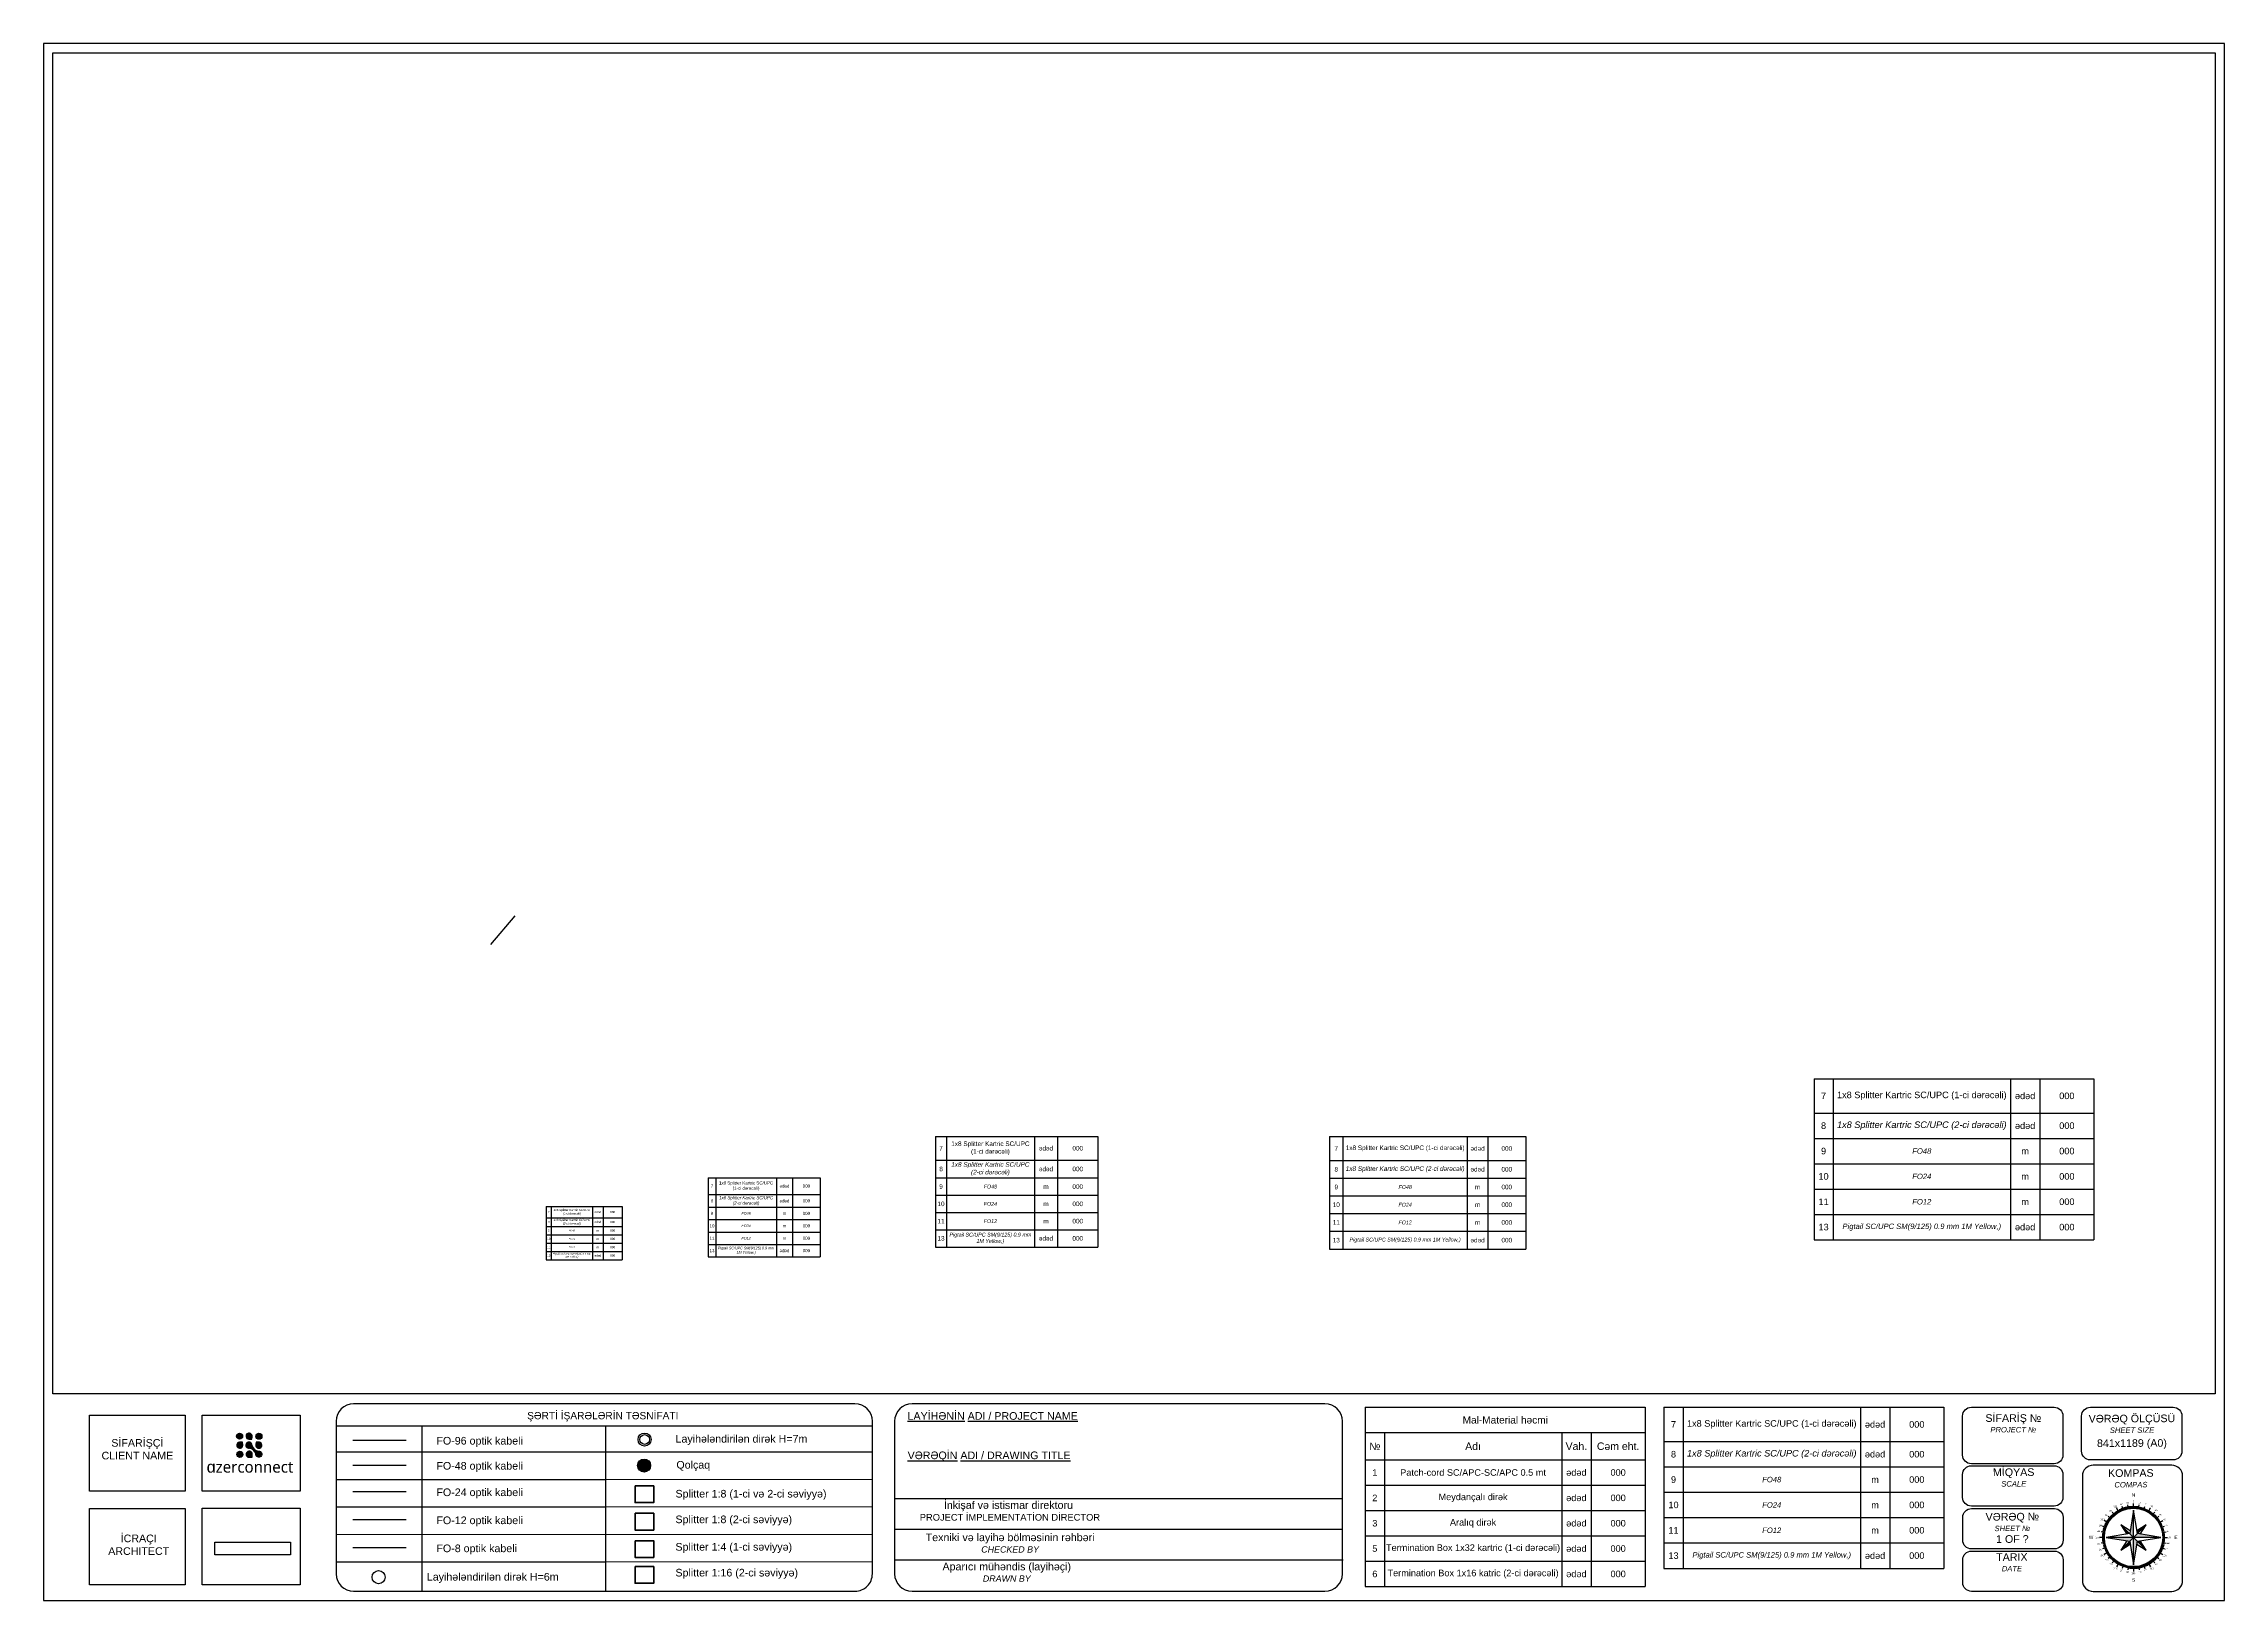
# Paper-space layout 'A0_h' of a CAD drawing. Header units: metres, sheet in millimetres. Extents: x 20 to 1184, y 5 to 836.
# The model-space entities are those that its viewports show. They can reach past a viewport. Long polylines and large blocks are cut down to what shows.
import ezdxf
from ezdxf.enums import TextEntityAlignment as Align
from ezdxf.lldxf.tags import DXFTag

# ---------------------------------------------------------------- set-up
doc = ezdxf.new("R2010")
doc.units = ezdxf.units.M
doc.layers.add('FoR_mat', color=7, linetype='Continuous')
doc.layers.add('FoR_Viewport', color=7, linetype='Continuous', plot=False)
doc.styles.add('CG100-1.8', font='GOTHIC.TTF', dxfattribs={"height": 18})
doc.styles.get("Standard").update_dxf_attribs({"font": 'arial.ttf'})
doc.styles.add('стиль1', font='arialbd.ttf', dxfattribs={"height": 2.5})
tags = doc.linetypes.add('PODVES', pattern='A,1,["◄FO►",Standard,S=1,R=0,X=-0.2,Y=-0.47],-4.2', length=5.2).pattern_tags.tags
tags[4] = DXFTag(74, 10)
picture_1 = doc.add_image_def('image1.png', size_in_pixel=(1785, 295))

# ---------------------------------------------------------------- blocks, each defined once
blk = doc.blocks.new('*T44')
at = {"layer": 'FoR_mat', "color": 0, "linetype": 'ByBlock', "lineweight": -2, "transparency": 16777216}
for p, q in [((0, 0), (149.4242250020902, 0)), ((0, 0), (0, -95.74405286092892)), ((149.4242250020902, 0), (149.4242250020902, -95.74405286092892)), ((159.4242250020903, 0), (308.8484500041806, 0)), ((159.4242250020903, 0), (159.4242250020903, -85.97378848866076)), ((169.6216020743125, 0), (169.6216020743125, -85.97378848866076)), ((264.2940737958011, 0), (264.2940737958011, -85.97378848866076)), ((279.9253819179933, 0), (279.9253819179933, -85.97378848866076)), ((308.8484500041806, 0), (308.8484500041806, -85.97378848866076)), ((0, -13.53486469441842), (149.4242250020902, -13.53486469441842)), ((10.19737707222214, -13.53486469441842), (10.19737707222214, -95.74405286092892)), ((104.8698487937107, -13.53486469441842), (104.8698487937107, -95.74405286092892)), ((120.5011569159029, -13.53486469441842), (120.5011569159029, -95.74405286092892)), ((159.4242250020903, -18.29946501656867), (308.8484500041806, -18.29946501656867)), ((0, -28.06972938883683), (149.4242250020902, -28.06972938883683)), ((159.4242250020903, -31.83432971098709), (308.8484500041806, -31.83432971098709)), ((0, -41.60459408325525), (149.4242250020902, -41.60459408325525)), ((159.4242250020903, -45.36919440540551), (308.8484500041806, -45.36919440540551)), ((0, -55.13945877767367), (149.4242250020902, -55.13945877767367)), ((0, -68.67432347209208), (149.4242250020902, -68.67432347209208)), ((159.4242250020903, -58.90405909982393), (308.8484500041806, -58.90405909982393)), ((159.4242250020903, -72.43892379424234), (308.8484500041806, -72.43892379424234)), ((0, -82.2091881665105), (149.4242250020902, -82.2091881665105)), ((159.4242250020903, -85.97378848866076), (308.8484500041806, -85.97378848866076)), ((0, -95.74405286092892), (149.4242250020902, -95.74405286092892))]:
    blk.add_line(p, q, dxfattribs=at)
at = {"layer": 'FoR_mat', "color": 0, "transparency": 16777216, "attachment_point": 5}
for s, insert, char_height, width in [('M{\\fArial|b0|i0|c238|p34;al-Material həcmi}', (74.71211250104523, -6.767432347209194), 3.855897304545383, 149.3370019460347), ('7', (164.5229135382014, -9.14973250828433), 3.490486951780827, 8.74365947129551), ('{\\C256;1x8 Splitter Kartric SC/UPC (1-ci dərəcəli)}', (216.9578379350568, -9.14973250828433), 3.4905, 93.218754120562), ('ədəd', (272.1097278568972, -9.14973250828433), 3.490486951780827, 14.17759052126559), ('000', (294.386915961087, -9.14973250828433), 3.490486951780827, 27.46935048526072), ('{\\fArial|b0|i0|c238|p34;№}', (5.098688536111126, -20.80229704162761), 4, 10.11015401616654), ('A{\\fArial|b0|i0|c238|p34;dı}', (57.53361293296643, -20.80229704162761), 4, 94.58524866543303), ('{\\fArial|b0|i0|c238|p34;Vah.}', (112.6855028548068, -20.80229704162761), 4, 15.54408506613663), ('{\\fArial|b0|i0|c238|p34;Cəm eht.}', (134.9626909589966, -20.80229704162761), 4, 28.83584503013175), ('8', (164.5229135382014, -25.06689736377788), 3.490486951780827, 8.74365947129551), ('{\\fArial|b0|i1|c204|p34;\\C256;1x8 Splitter Kartric SC/UPC (2-ci dərəcəli)}', (216.9578379350568, -25.06689736377788), 3.4905, 93.218754120562), ('{\\fArial|b0|i0|c238|p34;ədəd}', (272.1097278568972, -25.06689736377788), 3.490486951780827, 14.17759052126559), ('000', (294.386915961087, -25.06689736377788), 3.490486951780827, 27.46935048526072), ('1', (5.098688536111126, -34.83716173604603), 3.490486951780827, 8.74365947129551), ('P{\\fArial|b0|i0|c238|p34;atch-cord SC/APC-SC/APC 0.5 mt}', (57.53361293296655, -34.83716173604603), 3.490486951780827, 93.218754120562), ('{\\fArial|b0|i0|c238|p34;ədəd}', (112.6855028548069, -34.83716173604603), 3.490486951780827, 14.17759052126559), ('000', (134.9626909589966, -34.83716173604603), 3.490486951780827, 27.46935048526072), ('Meydançalı dirək', (57.53361293296655, -48.37202643046446), 3.490486951780827, 93.218754120562), ('ə{\\fArial|b0|i0|c238|p34;dəd}', (112.6855028548069, -48.37202643046446), 3.490486951780827, 14.17759052126559), ('000', (134.9626909589966, -48.37202643046446), 3.490486951780827, 27.46935048526072), ('9', (164.5229135382014, -38.6017620581963), 3.490486951780827, 8.74365947129551), ('{\\fArial|b0|i1|c204|p34;\\H0.83333x;\\C256;FO48}', (216.9578379350568, -38.6017620581963), 3.4905, 93.218754120562), ('m', (272.1097278568972, -38.6017620581963), 3.490486951780827, 14.17759052126559), ('000', (294.386915961087, -38.6017620581963), 3.490486951780827, 27.46935048526072), ('2', (5.098688536111126, -48.37202643046446), 3.490486951780827, 8.74365947129551), ('10', (164.5229135382014, -52.13662675261472), 3.490486951780827, 8.74365947129551), ('{\\fArial|b0|i1|c204|p34;\\H0.83333x;\\C256;FO24}', (216.9578379350568, -52.13662675261472), 3.4905, 93.218754120562), ('m', (272.1097278568972, -52.13662675261472), 3.490486951780827, 14.17759052126559), ('000', (294.386915961087, -52.13662675261472), 3.490486951780827, 27.46935048526072), ('3', (5.098688536111126, -61.90689112488287), 3.490486951780827, 8.74365947129551), ('Aralıq dirək', (57.53361293296655, -61.90689112488287), 3.490486951780827, 93.218754120562), ('{\\fArial|b0|i0|c238|p34;ədəd}', (112.6855028548069, -61.90689112488287), 3.490486951780827, 14.17759052126559), ('000', (134.9626909589966, -61.90689112488287), 3.490486951780827, 27.46935048526072), ('11', (164.5229135382014, -65.67149144703313), 3.490486951780827, 8.74365947129551), ('{\\fArial|b0|i1|c204|p34;\\H0.83333x;\\C256;FO12}', (216.9578379350568, -65.67149144703313), 3.4905, 93.218754120562), ('m', (272.1097278568972, -65.67149144703313), 3.490486951780827, 14.17759052126559), ('000', (294.386915961087, -65.67149144703313), 3.490486951780827, 27.46935048526072), ('5', (5.098688536111126, -75.44175581930129), 3.490486951780827, 8.74365947129551), ('Termination Box 1x32 kartric (1-ci dərəcəli)', (57.53361293296655, -75.44175581930129), 3.490486951780827, 93.218754120562), ('ədəd', (112.6855028548069, -75.44175581930129), 3.490486951780827, 14.17759052126559), ('000', (134.9626909589966, -75.44175581930129), 3.490486951780827, 27.46935048526072), ('13', (164.5229135382014, -79.20635614145155), 3.490486951780827, 8.74365947129551), ('{\\fArial|b0|i1|c204|p34;\\H0.83333x;\\C256;Pigtail SC/UPC SM(9/125) 0.9 mm 1M Yellow,)}', (216.9578379350568, -79.20635614145155), 3.4905, 93.218754120562), ('{\\fArial|b0|i0|c238|p34;ədəd}', (272.1097278568972, -79.20635614145155), 3.490486951780827, 14.17759052126559), ('000', (294.386915961087, -79.20635614145155), 3.490486951780827, 27.46935048526072), ('{\\fArial TUR|b0|i0|c0|p34;6', (5.098688536111126, -88.97662051371971), 3.490486951780827, 8.74365947129551), ('Termination Box 1x16 katric (2-ci dərəcəli)', (57.53361293296655, -88.97662051371971), 3.490486951780827, 93.218754120562), ('ədəd', (112.6855028548069, -88.97662051371971), 3.490486951780827, 14.17759052126559), ('000', (134.9626909589966, -88.97662051371971), 3.490486951780827, 27.46935048526072)]:
    blk.add_mtext(s, dxfattribs=dict(at, insert=insert, char_height=char_height, width=width))
blk = doc.blocks.new('*U70')
blk.add_line((0, 0), (12.85575219371822, 15.32088886201382))
at = {"style": 'стиль1', "flags": 1}
for tag, p, height in [('АНКЕР_К', (-10.81098962773103, 17.3240408776328), 2), ('КОД', (-10.81098962773103, 14.72836098726839), 2), ('НАТЯЖ_К', (-10.46392902596722, 20.14729451981088), 2), ('FO_MARKA', (-9.102734966611024, 5.399086609482765), 7)]:
    blk.add_attdef(tag, p, '', height=height, dxfattribs=at)
blk = doc.blocks.new('*T72')
at = {"layer": 'FoR_mat', "color": 0, "linetype": 'ByBlock', "lineweight": -2, "transparency": 16777216}
for p, q in [((0, 0), (149.4242250020902, 0)), ((0, 0), (0, -85.97378848866076)), ((10.19737707222214, 0), (10.19737707222214, -85.97378848866076)), ((104.8698487937107, 0), (104.8698487937107, -85.97378848866076)), ((120.5011569159029, 0), (120.5011569159029, -85.97378848866076)), ((149.4242250020902, 0), (149.4242250020902, -85.97378848866076)), ((0, -18.29946501656867), (149.4242250020902, -18.29946501656867)), ((0, -31.83432971098709), (149.4242250020902, -31.83432971098709)), ((0, -45.36919440540551), (149.4242250020902, -45.36919440540551)), ((0, -58.90405909982393), (149.4242250020902, -58.90405909982393)), ((0, -72.43892379424234), (149.4242250020902, -72.43892379424234)), ((0, -85.97378848866076), (149.4242250020902, -85.97378848866076))]:
    blk.add_line(p, q, dxfattribs=at)
at = {"layer": 'FoR_mat', "color": 0, "transparency": 16777216, "attachment_point": 5}
for s, insert, char_height, width in [('7', (5.098688536111013, -9.14973250828433), 3.490486951780827, 8.74365947129551), ('{\\C256;1x8 Splitter Kartric SC/UPC (1-ci dərəcəli)}', (57.53361293296643, -9.14973250828433), 3.4905, 93.218754120562), ('ədəd', (112.6855028548068, -9.14973250828433), 3.490486951780827, 14.17759052126559), ('000', (134.9626909589966, -9.14973250828433), 3.490486951780827, 27.46935048526072), ('8', (5.098688536111013, -25.06689736377787), 3.490486951780827, 8.74365947129551), ('{\\fArial|b0|i1|c204|p34;\\C256;1x8 Splitter Kartric SC/UPC (2-ci dərəcəli)}', (57.53361293296643, -25.06689736377787), 3.4905, 93.218754120562), ('{\\fArial|b0|i0|c238|p34;ədəd}', (112.6855028548068, -25.06689736377787), 3.490486951780827, 14.17759052126559), ('000', (134.9626909589966, -25.06689736377787), 3.490486951780827, 27.46935048526072), ('9', (5.098688536111013, -38.60176205819629), 3.490486951780827, 8.74365947129551), ('{\\fArial|b0|i1|c204|p34;\\H0.83333x;\\C256;FO48}', (57.53361293296643, -38.60176205819629), 3.4905, 93.218754120562), ('m', (112.6855028548068, -38.60176205819629), 3.490486951780827, 14.17759052126559), ('000', (134.9626909589966, -38.60176205819629), 3.490486951780827, 27.46935048526072), ('10', (5.098688536111013, -52.1366267526147), 3.490486951780827, 8.74365947129551), ('{\\fArial|b0|i1|c204|p34;\\H0.83333x;\\C256;FO24}', (57.53361293296643, -52.1366267526147), 3.4905, 93.218754120562), ('m', (112.6855028548068, -52.1366267526147), 3.490486951780827, 14.17759052126559), ('000', (134.9626909589966, -52.1366267526147), 3.490486951780827, 27.46935048526072), ('11', (5.098688536111013, -65.67149144703312), 3.490486951780827, 8.74365947129551), ('{\\fArial|b0|i1|c204|p34;\\H0.83333x;\\C256;FO12}', (57.53361293296643, -65.67149144703312), 3.4905, 93.218754120562), ('m', (112.6855028548068, -65.67149144703312), 3.490486951780827, 14.17759052126559), ('000', (134.9626909589966, -65.67149144703312), 3.490486951780827, 27.46935048526072), ('13', (5.098688536111013, -79.20635614145154), 3.490486951780827, 8.74365947129551), ('{\\fArial|b0|i1|c204|p34;\\H0.83333x;\\C256;Pigtail SC/UPC SM(9/125) 0.9 mm 1M Yellow,)}', (57.53361293296643, -79.20635614145154), 3.4905, 93.218754120562), ('{\\fArial|b0|i0|c238|p34;ədəd}', (112.6855028548068, -79.20635614145154), 3.490486951780827, 14.17759052126559), ('000', (134.9626909589966, -79.20635614145154), 3.490486951780827, 27.46935048526072)]:
    blk.add_mtext(s, dxfattribs=dict(at, insert=insert, char_height=char_height, width=width))
blk = doc.blocks.new('*T73')
at = {"layer": 'FoR_mat', "color": 0, "linetype": 'ByBlock', "lineweight": -2, "transparency": 16777216}
for p, q in [((0, 0), (104.751003094249, 0)), ((0, 0), (0, -60.07371761592941)), ((7.148676710423729, 0), (7.148676710423729, -60.07371761592941)), ((73.5170074017766, 0), (73.5170074017766, -60.07371761592941)), ((84.47503783795264, 0), (84.47503783795264, -60.07371761592941)), ((104.751003094249, 0), (104.751003094249, -60.07371761592941)), ((0, -12.79572975648838), (104.751003094249, -12.79572975648838)), ((0, -22.25132732837659), (104.751003094249, -22.25132732837659)), ((0, -31.7069249002648), (104.751003094249, -31.7069249002648)), ((0, -41.162522472153), (104.751003094249, -41.162522472153)), ((0, -50.61812004404121), (104.751003094249, -50.61812004404121)), ((0, -60.07371761592941), (104.751003094249, -60.07371761592941))]:
    blk.add_line(p, q, dxfattribs=at)
at = {"layer": 'FoR_mat', "color": 0, "transparency": 16777216, "attachment_point": 5}
for s, insert, char_height, width in [('7', (3.574338355211808, -6.397864878244192), 2.446939306403054, 6.129575711836028), ('{\\C256;1x8 Splitter Kartric SC/UPC (1-ci dərəcəli)}', (40.33284205610005, -6.397864878244192), 2.446948453608248, 65.3492296927651), ('ədəd', (78.99602261986456, -6.397864878244192), 2.446939306403054, 9.938929437588254), ('000', (94.61302046610069, -6.397864878244192), 2.446939306403054, 19.25686425770855), ('8', (3.574338355211808, -17.52352854243249), 2.446939306403054, 6.129575711836028), ('{\\fArial|b0|i1|c204|p34;\\C256;1x8 Splitter Kartric SC/UPC (2-ci dərəcəli)}', (40.33284205610005, -17.52352854243249), 2.446948453608248, 65.3492296927651), ('{\\fArial|b0|i0|c238|p34;ədəd}', (78.99602261986456, -17.52352854243249), 2.446939306403054, 9.938929437588254), ('000', (94.61302046610069, -17.52352854243249), 2.446939306403054, 19.25686425770855), ('9', (3.574338355211808, -26.97912611432069), 2.446939306403054, 6.129575711836028), ('{\\fArial|b0|i1|c204|p34;\\H0.83333x;\\C256;FO48}', (40.33284205610005, -26.97912611432069), 2.446948453608248, 65.3492296927651), ('m', (78.99602261986456, -26.97912611432069), 2.446939306403054, 9.938929437588254), ('000', (94.61302046610069, -26.97912611432069), 2.446939306403054, 19.25686425770855), ('10', (3.574338355211808, -36.4347236862089), 2.446939306403054, 6.129575711836028), ('11', (3.574338355211808, -45.8903212580971), 2.446939306403054, 6.129575711836028), ('{\\fArial|b0|i1|c204|p34;\\H0.83333x;\\C256;FO24}', (40.33284205610005, -36.4347236862089), 2.446948453608248, 65.3492296927651), ('{\\fArial|b0|i1|c204|p34;\\H0.83333x;\\C256;FO12}', (40.33284205610005, -45.8903212580971), 2.446948453608248, 65.3492296927651), ('m', (78.99602261986456, -36.4347236862089), 2.446939306403054, 9.938929437588254), ('m', (78.99602261986456, -45.8903212580971), 2.446939306403054, 9.938929437588254), ('000', (94.61302046610069, -36.4347236862089), 2.446939306403054, 19.25686425770855), ('000', (94.61302046610069, -45.8903212580971), 2.446939306403054, 19.25686425770855), ('13', (3.574338355211808, -55.34591882998531), 2.446939306403054, 6.129575711836028), ('{\\fArial|b0|i1|c204|p34;\\H0.83333x;\\C256;Pigtail SC/UPC SM(9/125) 0.9 mm 1M Yellow,)}', (40.33284205610005, -55.34591882998531), 2.446948453608248, 65.3492296927651), ('{\\fArial|b0|i0|c238|p34;ədəd}', (78.99602261986456, -55.34591882998531), 2.446939306403054, 9.938929437588254), ('000', (94.61302046610069, -55.34591882998531), 2.446939306403054, 19.25686425770855)]:
    blk.add_mtext(s, dxfattribs=dict(at, insert=insert, char_height=char_height, width=width))
blk = doc.blocks.new('*T74')
at = {"layer": 'FoR_mat', "color": 0, "linetype": 'ByBlock', "lineweight": -2, "transparency": 16777216}
for p, q in [((0, 0), (86.5491339647001, 0)), ((0, 0), (0, -59.00547799034486)), ((5.766937842825882, 0), (5.766937842825882, -59.00547799034486)), ((52.68589046447141, 0), (52.68589046447141, -59.00547799034486)), ((65.12961338135756, 0), (65.12961338135756, -59.00547799034486)), ((86.5491339647001, 0), (86.5491339647001, -59.00547799034486)), ((0, -12.55454224242455), (86.5491339647001, -12.55454224242455)), ((0, -22.14783775904745), (86.5491339647001, -22.14783775904745)), ((0, -31.3622478168718), (86.5491339647001, -31.3622478168718)), ((0, -40.57665787469615), (86.5491339647001, -40.57665787469615)), ((0, -49.79106793252051), (86.5491339647001, -49.79106793252051)), ((0, -59.00547799034486), (86.5491339647001, -59.00547799034486))]:
    blk.add_line(p, q, dxfattribs=at)
at = {"layer": 'FoR_mat', "color": 0, "transparency": 16777216, "attachment_point": 5}
for s, insert, char_height, width in [('7', (2.883468921412941, -6.27727112121228), 2.446939306403054, 4.747836844238142), ('{\\C256;1x8 Splitter Kartric SC/UPC (1-ci dərəcəli)}', (29.22641415364865, -6.27727112121228), 2.446948453608248, 45.89985162305779), ('ədəd', (58.90775192291449, -6.27727112121228), 2.446939306403054, 11.4246219182984), ('000', (75.83937367302883, -6.27727112121228), 2.446939306403054, 20.40041958475481), ('8', (2.883468921412941, -17.351190000736), 2.446939306403054, 4.747836844238142), ('{\\fArial|b0|i1|c204|p34;\\C256;1x8 Splitter Kartric SC/UPC (2-ci dərəcəli)}', (29.22641415364865, -17.351190000736), 2.446948453608248, 45.89985162305779), ('{\\fArial|b0|i0|c238|p34;ədəd}', (58.90775192291449, -17.351190000736), 2.446939306403054, 11.4246219182984), ('000', (75.83937367302883, -17.351190000736), 2.446939306403054, 20.40041958475481), ('10', (2.883468921412941, -35.96945284578399), 2.446939306403054, 4.747836844238142), ('9', (2.883468921412941, -26.75504278795964), 2.446939306403054, 4.747836844238142), ('{\\fArial|b0|i1|c204|p34;\\H0.83333x;\\C256;FO48}', (29.22641415364865, -26.75504278795964), 2.446948453608248, 45.89985162305779), ('{\\fArial|b0|i1|c204|p34;\\H0.83333x;\\C256;FO24}', (29.22641415364865, -35.96945284578399), 2.446948453608248, 45.89985162305779), ('m', (58.90775192291449, -26.75504278795964), 2.446939306403054, 11.4246219182984), ('000', (75.83937367302883, -26.75504278795964), 2.446939306403054, 20.40041958475481), ('000', (75.83937367302883, -35.96945284578399), 2.446939306403054, 20.40041958475481), ('11', (2.883468921412941, -45.18386290360834), 2.446939306403054, 4.747836844238142), ('{\\fArial|b0|i1|c204|p34;\\H0.83333x;\\C256;FO12}', (29.22641415364865, -45.18386290360834), 2.446948453608248, 45.89985162305779), ('m', (58.90775192291449, -35.96945284578399), 2.446939306403054, 11.4246219182984), ('m', (58.90775192291449, -45.18386290360834), 2.446939306403054, 11.4246219182984), ('000', (75.83937367302883, -45.18386290360834), 2.446939306403054, 20.40041958475481), ('13', (2.883468921412941, -54.3982729614327), 2.446939306403054, 4.747836844238142), ('{\\fArial|b0|i1|c204|p34;\\H0.83333x;\\C256;Pigtail SC/UPC SM(9/125) 0.9 mm 1M Yellow,)}', (29.22641415364865, -54.3982729614327), 2.446948453608248, 45.89985162305779), ('{\\fArial|b0|i0|c238|p34;ədəd}', (58.90775192291449, -54.3982729614327), 2.446939306403054, 11.4246219182984), ('000', (75.83937367302883, -54.3982729614327), 2.446939306403054, 20.40041958475481)]:
    blk.add_mtext(s, dxfattribs=dict(at, insert=insert, char_height=char_height, width=width))
blk = doc.blocks.new('*T75')
at = {"layer": 'FoR_mat', "color": 0, "linetype": 'ByBlock', "lineweight": -2, "transparency": 16777216}
for p, q in [((0, 0), (40.42830287223453, 0)), ((0, 0), (0, -28.45140069404309)), ((2.693816784466122, 0), (2.693816784466122, -28.45140069404309)), ((24.61031138289337, 0), (24.61031138289337, -28.45140069404309)), ((30.42294723372956, 0), (30.42294723372956, -28.45140069404309)), ((40.42830287223453, 0), (40.42830287223453, -28.45140069404309)), ((0, -6.012588127696617), (40.42830287223453, -6.012588127696617)), ((0, -10.64193677018995), (40.42830287223453, -10.64193677018995)), ((0, -15.09430275115324), (40.42830287223453, -15.09430275115324)), ((0, -19.54666873211652), (40.42830287223453, -19.54666873211652)), ((0, -23.99903471307981), (40.42830287223453, -23.99903471307981)), ((0, -28.45140069404309), (40.42830287223453, -28.45140069404309))]:
    blk.add_line(p, q, dxfattribs=at)
at = {"layer": 'FoR_mat', "color": 0, "transparency": 16777216, "attachment_point": 5}
for s, insert, char_height, width in [('8', (1.346908392233047, -8.32726244894328), 1.142999344506276, 2.217780550006442), ('7', (1.346908392233047, -3.006294063848301), 1.142999344506276, 2.217780550006442), ('{\\fArial|b0|i1|c204|p34;\\C256;1x8 Splitter Kartric SC/UPC (2-ci dərəcəli)}', (13.65206408367976, -8.32726244894328), 1.143003617292901, 21.44045836396759), ('{\\C256;1x8 Splitter Kartric SC/UPC (1-ci dərəcəli)}', (13.65206408367976, -3.006294063848301), 1.143003617292901, 21.44045836396759), ('ədəd', (27.51662930831145, -3.006294063848301), 1.142999344506276, 5.336599616376499), ('{\\fArial|b0|i0|c238|p34;ədəd}', (27.51662930831145, -8.32726244894328), 1.142999344506276, 5.336599616376499), ('000', (35.42562505298204, -3.006294063848301), 1.142999344506276, 9.52931940404529), ('000', (35.42562505298204, -8.32726244894328), 1.142999344506276, 9.52931940404529), ('10', (1.346908392233047, -17.32048574163488), 1.142999344506276, 2.217780550006442), ('11', (1.346908392233047, -21.77285172259816), 1.142999344506276, 2.217780550006442), ('9', (1.346908392233047, -12.86811976067159), 1.142999344506276, 2.217780550006442), ('{\\fArial|b0|i1|c204|p34;\\H0.83333x;\\C256;FO48}', (13.65206408367976, -12.86811976067159), 1.143003617292901, 21.44045836396759), ('{\\fArial|b0|i1|c204|p34;\\H0.83333x;\\C256;FO24}', (13.65206408367976, -17.32048574163488), 1.143003617292901, 21.44045836396759), ('{\\fArial|b0|i1|c204|p34;\\H0.83333x;\\C256;FO12}', (13.65206408367976, -21.77285172259816), 1.143003617292901, 21.44045836396759), ('m', (27.51662930831145, -12.86811976067159), 1.142999344506276, 5.336599616376499), ('m', (27.51662930831145, -17.32048574163488), 1.142999344506276, 5.336599616376499), ('m', (27.51662930831145, -21.77285172259816), 1.142999344506276, 5.336599616376499), ('000', (35.42562505298204, -12.86811976067159), 1.142999344506276, 9.52931940404529), ('000', (35.42562505298204, -17.32048574163488), 1.142999344506276, 9.52931940404529), ('000', (35.42562505298204, -21.77285172259816), 1.142999344506276, 9.52931940404529), ('13', (1.346908392233047, -26.22521770356145), 1.142999344506276, 2.217780550006442), ('{\\fArial|b0|i1|c204|p34;\\H0.83333x;\\C256;Pigtail SC/UPC SM(9/125) 0.9 mm 1M Yellow,)}', (13.65206408367976, -26.22521770356145), 1.143003617292901, 21.44045836396759), ('{\\fArial|b0|i0|c238|p34;ədəd}', (27.51662930831145, -26.22521770356145), 1.142999344506276, 5.336599616376499), ('000', (35.42562505298204, -26.22521770356145), 1.142999344506276, 9.52931940404529)]:
    blk.add_mtext(s, dxfattribs=dict(at, insert=insert, char_height=char_height, width=width))
blk = doc.blocks.new('*T76')
at = {"layer": 'FoR_mat', "color": 0, "linetype": 'ByBlock', "lineweight": -2, "transparency": 16777216}
for p, q in [((0, 0), (59.76946514510985, 0)), ((0, 0), (0, -42.23262446130835)), ((3.982556203640115, 0), (3.982556203640115, -42.23262446130835)), ((36.38404394710238, 0), (36.38404394710238, -42.23262446130835)), ((44.97748248410238, 0), (44.97748248410238, -42.23262446130835)), ((59.76946514510985, 0), (59.76946514510985, -42.23262446130835)), ((0, -8.917364140977028), (59.76946514510985, -8.917364140977028)), ((0, -15.78973805667854), (59.76946514510985, -15.78973805667854)), ((0, -22.400459657836), (59.76946514510985, -22.400459657836)), ((0, -29.01118125899345), (59.76946514510985, -29.01118125899345)), ((0, -35.6219028601509), (59.76946514510985, -35.6219028601509)), ((0, -42.23262446130835), (59.76946514510985, -42.23262446130835))]:
    blk.add_line(p, q, dxfattribs=at)
at = {"layer": 'FoR_mat', "color": 0, "transparency": 16777216, "attachment_point": 5}
for s, insert, char_height, width in [('8', (1.991278101820114, -12.35355109882779), 1.689817643304289, 3.278781147505194), ('7', (1.991278101820114, -4.458682070488514), 1.689817643304289, 3.278781147505194), ('{\\fArial|b0|i1|c204|p34;\\C256;1x8 Splitter Kartric SC/UPC (2-ci dərəcəli)}', (20.18330007537128, -12.35355109882779), 1.689823960219744, 31.69771268732734), ('{\\C256;1x8 Splitter Kartric SC/UPC (1-ci dərəcəli)}', (20.18330007537128, -4.458682070488514), 1.689823960219744, 31.69771268732734), ('ədəd', (40.68076321560244, -4.458682070488514), 1.689817643304289, 7.889663480865093), ('{\\fArial|b0|i0|c238|p34;ədəd}', (40.68076321560244, -12.35355109882779), 1.689817643304289, 7.889663480865093), ('000', (52.37347381460614, -4.458682070488514), 1.689817643304289, 14.08820760487253), ('000', (52.37347381460614, -12.35355109882779), 1.689817643304289, 14.08820760487253), ('9', (1.991278101820114, -19.09509885725727), 1.689817643304289, 3.278781147505194), ('{\\fArial|b0|i1|c204|p34;\\H0.83333x;\\C256;FO48}', (20.18330007537128, -19.09509885725727), 1.689823960219744, 31.69771268732734), ('m', (40.68076321560244, -19.09509885725727), 1.689817643304289, 7.889663480865093), ('000', (52.37347381460614, -19.09509885725727), 1.689817643304289, 14.08820760487253), ('10', (1.991278101820114, -25.70582045841472), 1.689817643304289, 3.278781147505194), ('11', (1.991278101820114, -32.31654205957217), 1.689817643304289, 3.278781147505194), ('{\\fArial|b0|i1|c204|p34;\\H0.83333x;\\C256;FO24}', (20.18330007537128, -25.70582045841472), 1.689823960219744, 31.69771268732734), ('{\\fArial|b0|i1|c204|p34;\\H0.83333x;\\C256;FO12}', (20.18330007537128, -32.31654205957217), 1.689823960219744, 31.69771268732734), ('m', (40.68076321560244, -25.70582045841472), 1.689817643304289, 7.889663480865093), ('m', (40.68076321560244, -32.31654205957217), 1.689817643304289, 7.889663480865093), ('000', (52.37347381460614, -25.70582045841472), 1.689817643304289, 14.08820760487253), ('000', (52.37347381460614, -32.31654205957217), 1.689817643304289, 14.08820760487253), ('13', (1.991278101820114, -38.92726366072962), 1.689817643304289, 3.278781147505194), ('{\\fArial|b0|i1|c204|p34;\\H0.83333x;\\C256;Pigtail SC/UPC SM(9/125) 0.9 mm 1M Yellow,)}', (20.18330007537128, -38.92726366072962), 1.689823960219744, 31.69771268732734), ('{\\fArial|b0|i0|c238|p34;ədəd}', (40.68076321560244, -38.92726366072962), 1.689817643304289, 7.889663480865093), ('000', (52.37347381460614, -38.92726366072962), 1.689817643304289, 14.08820760487253)]:
    blk.add_mtext(s, dxfattribs=dict(at, insert=insert, char_height=char_height, width=width))

msp = doc.modelspace()

# ---------------------------------------------------------------- block references
at = {"color": 7}
msp.add_blockref('*U70', (178.6829585066341, 179.7388984290882), dxfattribs=at)
for name, p in [('*T72', (884.8677658337783, 108.0783570117947)), ('*T74', (416.030894822244, 77.2611162556911)), ('*T73', (626.2990523370817, 77.2611162556911)), ('*T76', (294.6645985300289, 55.26920963250731)), ('*T75', (208.2011605250564, 39.9279236801885))]:
    msp.add_blockref(name, p)

psp = doc.layouts.new('A0_h')

# ---------------------------------------------------------------- hatches: boundary and pattern name
at = {"layer": 'FoR_mat', "transparency": 33554687}
h = psp.add_hatch(color=154, dxfattribs=at)
h.dxf.hatch_style = 1
edge = h.paths.add_edge_path()
edge.add_line((129.9794416664365, 91.06059326162057), (130.2868743913498, 91.07736100357671))
edge.add_line((130.2868743913498, 91.07736100357671), (131.1665263590851, 91.10562733574791))
edge.add_line((131.1665263590851, 91.1056273357479), (131.2302781387772, 92.28484331515757))
edge.add_arc((129.6438935199631, 92.65455349160712), 1.628895875548996, 346.8812632309608, 641.8878860564666)
edge = h.paths.add_edge_path()
edge.add_arc((134.9100030003892, 92.62375177390693), 1.618978903992912, 0, 360)
edge = h.paths.add_edge_path()
edge.add_line((134.6440098447834, 89.41553326369291), (134.33625086116, 89.42450240618355))
edge.add_line((134.33625086116, 89.42450240618355), (133.4573117278965, 89.46980770270545))
edge.add_line((133.4573117278965, 89.46980770270545), (133.2952888002837, 88.30003713270601))
edge.add_arc((134.8452500862424, 87.79911619542185), 1.628895875548989, 162.0900560622752, 457.096678887781)
edge = h.paths.add_edge_path()
edge.add_line((130.1093301731109, 81.3900166861444), (130.4167628980243, 81.40678442810055))
edge.add_line((130.4167628980243, 81.40678442810055), (131.2964148657596, 81.43505076027175))
edge.add_line((131.2964148657596, 81.43505076027174), (131.3601666454517, 82.61426673968141))
edge.add_arc((129.7737820266375, 82.98397691613096), 1.628895875548999, 346.881263230961, 641.8878860564668)
edge = h.paths.add_edge_path()
edge.add_arc((124.7478897799912, 82.95946967121805), 1.618978903992912, 0, 360)
edge = h.paths.add_edge_path()
edge.add_line((126.2715567801396, 88.31340673998959), (126.2368849073829, 88.61933793937514))
edge.add_line((126.2368849073829, 88.61933793937514), (126.1852849306626, 89.44442762645954))
edge.add_line((126.1852849306626, 89.44442762645954), (125.0043580970697, 89.43928669179728))
edge.add_arc((124.7248136034861, 87.84858646182933), 1.61507657574277, 80.03280113370413, 376.7263369005674)
edge = h.paths.add_edge_path()
edge.add_arc((124.583984991167, 92.65651205736344), 1.618978903992912, 0, 360)
edge = h.paths.add_edge_path()
edge.add_arc((135.2875625976132, 88.78334473336807), 4.179091511552194, 192.2091369769642, 262.5800299613589)
edge.add_arc((134.8634784980731, 83.02440215395279), 1.618978903992912, -184.2833078534444, 94.09489286776409, ccw=False)
edge.add_arc((129.12204343779, 82.02934969512964), 4.275200518741596, 15.13140273125503, 80.18419490223218)
edge.add_arc((129.5851472312777, 87.83898613672022), 1.618978903992912, 2.143777927889573, 279.4472370058539, ccw=False)
at = {"layer": 'FoR_mat', "linetype": 'Continuous'}
h = psp.add_hatch(color=1, dxfattribs=at)
h.dxf.hatch_style = 1
h.paths.add_polyline_path([(343.9966381672451, 76.99718191881743, 1), (337.0521101808073, 76.99718191881743, 1)])
at = {"layer": 'FoR_mat'}
h = psp.add_hatch(color=256, dxfattribs=at)
h.paths.add_polyline_path([(1135.503776996067, 53.21836071158395), (1133.448415060738, 40.66062361392947), (1135.503776996067, 38.60526168866949)])
h.paths.add_polyline_path([(1120.89067798322, 38.60526168866949), (1133.448415060738, 36.54989974730022), (1135.503776996067, 38.60526168866949)])
h.paths.add_polyline_path([(1135.503776996067, 23.99216266575502), (1137.559138933409, 36.54989974730022), (1135.503776996067, 38.60526168866949)])
h.paths.add_polyline_path([(1137.559138933409, 40.66062361392947), (1135.503776996067, 38.60526168866949), (1150.116876010926, 38.60526168866949)])
h = psp.add_hatch(color=256, dxfattribs=at)
h.paths.add_polyline_path([(1128.747612428921, 31.84909709937417), (1133.700127426121, 35.01200140722158), (1133.448415060738, 36.54989974730022)])
h.paths.add_polyline_path([(1142.259941565225, 31.84909709937417), (1139.097037283555, 36.80161211872395), (1137.559138933409, 36.54989974730022)])
h.paths.add_polyline_path([(1142.259941565225, 45.36142624574623), (1137.307426563998, 42.1985219701174), (1137.559138933409, 40.66062361392947)])
h.paths.add_polyline_path([(1128.747612428921, 45.36142624574623), (1131.910516710591, 40.40891124250575), (1133.448415060738, 40.66062361392947)])

# ---------------------------------------------------------------- linework, layer by layer
at = {"layer": 'FoR_mat', "linetype": 'PODVES', "ltscale": 2}
psp.add_line((213.502910545248, 90.35086004680556, 0.8400728109177305), (184.9975831017297, 90.35086004680556, 3.685256123690204), dxfattribs=at)
at = {"layer": 'FoR_mat', "color": 3, "linetype": 'PODVES', "ltscale": 2}
psp.add_line((213.5029105452479, 76.97075747372322, 0.8400728109177287), (184.9975831017297, 76.97075747372321, 3.685256123690204), dxfattribs=at)
at = {"layer": 'FoR_mat', "color": 1, "linetype": 'PODVES', "ltscale": 2}
psp.add_line((213.5029105452479, 63.01804736700228, 0.8400728109177216), (184.9975831017297, 63.01804736700228, 3.685256123690204), dxfattribs=at)
at = {"layer": 'FoR_mat', "color": 30, "linetype": 'PODVES', "ltscale": 2, "true_color": 0xf8991e}
psp.add_line((213.5029105452481, 48.05266653802607, 0.8400728109177251), (184.9975831017297, 48.05266653802607, 3.685256123690204), dxfattribs=at)
at = {"layer": 'FoR_mat'}
for p, q in [((1122.012738479616, 46.394316412919), (1119.774676669541, 47.68646199680393)), ((1122.292790943938, 46.86040198330016), (1121.280757360278, 47.4927907480461)), ((1122.588938961736, 47.316429928728), (1121.599591930215, 47.98375294245494)), ((1122.900821721191, 47.76184465594595), (1121.935366607251, 48.46328885063671)), ((1123.570252826636, 48.6186774058915), (1122.004207590345, 49.93274539579413)), ((1123.228059236401, 48.19610352356555), (1122.287672306067, 48.93081431756606)), ((1123.926985575452, 49.02905149838615), (1123.040140213905, 49.82757065315742)), ((1124.297822862294, 49.4267258009481), (1123.439385659417, 50.25570898986259)), ((1124.682312877999, 49.81121582672094), (1123.853329707207, 50.66965302959832)), ((1125.490361267014, 50.53878584022841), (1124.17629328718, 52.10483108658818)), ((1125.079987182574, 50.18205310148119), (1124.281468029817, 51.06889847108316)), ((1125.912935157395, 50.88097944657316), (1125.178224361381, 51.82136637287933)), ((1126.347194010919, 51.20821694768781), (1125.645749814214, 52.17367206968237)), ((1126.792608748205, 51.52009971922449), (1126.125285748574, 52.50944675275887)), ((1127.714722276096, 52.09630020335818), (1126.422576688184, 54.33436200135135)), ((1127.248636703701, 51.81624772695445), (1126.616247934928, 52.82828131061405)), ((1128.190297610951, 52.35991590537404), (1127.630045203783, 53.41359744515606)), ((1128.674783297425, 52.60677369433258), (1128.151645132754, 53.67936587974324)), ((1129.167589058965, 52.83657280981458), (1128.682202502809, 53.92676885535786)), ((1129.668114486272, 53.04903324016455), (1129.221070912632, 54.15550491888126)), ((1130.175749774306, 53.24389615744161), (1129.476548804102, 55.16493504818215)), ((1130.689876439147, 53.42092419127738), (1130.32110540216, 54.55588472814559)), ((1131.209868101312, 53.57990157385957), (1130.880931261542, 54.72704066851663)), ((1131.735091230805, 53.72063470375707), (1131.44638934708, 54.87855469820967)), ((1132.26490592238, 53.84295204926425), (1132.016790732963, 55.01024223699524)), ((1132.798666680867, 53.94670464778888), (1132.443673044541, 55.95997358171795)), ((1133.335723198448, 54.03176602530569), (1133.169638454092, 55.21352040502831)), ((1135.503776996067, 53.21836071183566), (1133.448415060738, 40.66062361418118)), ((1133.87542115609, 54.0980326151979), (1133.750680218446, 55.28486337007195)), ((1134.417103014918, 54.14542362938289), (1134.333857859014, 55.33588480576765)), ((1134.960108815633, 54.17388134827939), (1134.918460869579, 55.36652253026119)), ((1135.503776996067, 54.18337112080751), (1135.503776996067, 56.76766230468667)), ((1137.559138933409, 40.66062361418118), (1135.503776996067, 53.21836071183566)), ((1135.503776996067, 23.99216266600673), (1135.503776996067, 53.21836071183566)), ((1136.047445174486, 54.17388134827939), (1136.089093122554, 55.36652253026119)), ((1136.590450979229, 54.14542362938289), (1136.673696131106, 55.33588480576765)), ((1137.132132838057, 54.0980326151979), (1137.256873773687, 55.28486337007195)), ((1137.671830793685, 54.03176602530569), (1137.837915540055, 55.21352040502831)), ((1138.20888731328, 53.94670464778888), (1138.563880945579, 55.95997358171795)), ((1138.742648069753, 53.84295204926425), (1138.990763257156, 55.01024223699524)), ((1139.272462763342, 53.72063470375707), (1139.561164645053, 54.87855469820967)), ((1139.797685890821, 53.57990157385957), (1140.126622730591, 54.72704066851663)), ((1140.317677552986, 53.42092419127738), (1140.686448591986, 54.55588472814559)), ((1140.831804219841, 53.24389615744161), (1141.531005186018, 55.16493504818215)), ((1141.339439503848, 53.04903324016455), (1141.786483081515, 54.15550491888126)), ((1141.839964935182, 52.83657280981458), (1142.325351489324, 53.92676885535786)), ((1142.332770696721, 52.60677369433258), (1142.855908857366, 53.67936587974324)), ((1142.817256379169, 52.35991590537404), (1143.37750878835, 53.41359744515606)), ((1143.292831716037, 52.09630020335818), (1144.584977305963, 54.33436200135135)), ((1143.758917288432, 51.81624772695445), (1144.391306057205, 52.82828131061405)), ((1144.214945243928, 51.52009971922449), (1144.882268241546, 52.50944675275887)), ((1144.660359983228, 51.20821694768781), (1145.361804179932, 52.17367206968237)), ((1145.094618836752, 50.88097944657316), (1145.829329628739, 51.82136637287933)), ((1145.517192727132, 50.53878584022841), (1146.83126070294, 52.10483108658818)), ((1145.927566809559, 50.18205310148119), (1146.726085962316, 51.06889847108316)), ((1146.325241112121, 49.81121582672094), (1147.154224284926, 50.66965302959832)), ((1146.709731127825, 49.4267258009481), (1147.568168332716, 50.25570898986259)), ((1147.080568416681, 49.02905149838615), (1147.967413778229, 49.82757065315742)), ((1147.437301165497, 48.6186774058915), (1149.003346399775, 49.93274539579413)), ((1147.779494753719, 48.19610352356555), (1148.719881686066, 48.93081431756606)), ((1148.106732272956, 47.76184465594595), (1149.072187382869, 48.46328885063671)), ((1148.418615030397, 47.316429928728), (1149.407962059904, 47.98375294245494)), ((1148.714763046182, 46.86040198330016), (1149.726796631855, 47.4927907480461)), ((1148.994815512517, 46.394316412919), (1151.232877324606, 47.68646199680393)), ((1119.925667558139, 38.6052616889212), (1117.341376380301, 38.6052616889212)), ((1120.162334045254, 41.3103720061344), (1118.149065097229, 41.66536563440589)), ((1120.162334045254, 35.900151371708), (1118.149065097229, 35.54515774343651)), ((1119.935157320599, 39.14892986734078), (1118.742516142644, 39.19057780735391)), ((1119.935157320599, 38.06159351050162), (1118.742516142644, 38.0199455543792)), ((1119.963615049564, 39.69193566402929), (1118.773153887275, 39.77518081590556)), ((1119.963615049564, 37.5185877138131), (1118.773153887275, 37.43534256193683)), ((1120.011006071803, 40.23361751882939), (1118.824175318943, 40.35835845848741)), ((1120.011006071803, 36.97690584290372), (1118.824175318943, 36.8521649032457)), ((1120.0772726476, 40.77331548251258), (1118.895518277946, 40.93940021881385)), ((1120.0772726476, 36.43720787922053), (1118.895518277946, 36.27112314291926)), ((1120.865142511437, 43.93328889859999), (1118.944103642847, 44.63248987484502)), ((1120.266086623642, 41.8441327626081), (1119.098796435911, 42.09224792987433)), ((1120.266086623642, 35.36639061523429), (1119.098796435911, 35.11827541574949)), ((1120.388403983244, 42.37394745216912), (1119.230483972682, 42.6626493278395)), ((1120.529137097033, 42.89917059173017), (1119.38199801043, 43.22810742948685)), ((1120.688114501765, 43.4191622397993), (1119.553153952815, 43.78793327275902)), ((1121.060005440796, 44.44092419066133), (1119.953533762079, 44.88796776027415)), ((1121.272465881214, 44.94144961595457), (1120.182269831643, 45.42683617613786)), ((1121.502264978573, 45.43425538957609), (1120.429672795176, 45.95739355223391)), ((1121.749122765518, 45.91874107000972), (1120.695441233791, 46.47899347113628)), ((1133.448415060738, 40.66062361418118), (1120.89067798322, 38.6052616889212)), ((1120.89067798322, 38.6052616889212), (1133.448415060738, 36.54989974755193)), ((1150.116876010926, 38.6052616889212), (1120.89067798322, 38.6052616889212)), ((1128.747612428921, 45.36142624599794), (1131.910516710591, 40.40891125886674)), ((1142.259941565225, 45.36142624599794), (1128.747612428921, 31.84909711573517)), ((1142.259941565225, 31.84909711573517), (1128.747612428921, 45.36142624599794)), ((1133.700127426121, 42.19852197036911), (1128.747612428921, 45.36142624599794)), ((1131.910516710591, 36.80161211897565), (1128.747612428921, 31.84909711573517)), ((1128.747612428921, 31.84909711573517), (1133.700127426121, 35.01200140747329)), ((1133.448415060738, 36.54989974755193), (1135.503776996067, 23.99216266600673)), ((1135.503776996067, 23.99216266600673), (1137.559138933409, 36.54989974755193)), ((1142.259941565225, 45.36142624599794), (1137.307426563998, 42.19852197036911)), ((1137.307426563998, 35.01200140747329), (1142.259941565225, 31.84909711573517)), ((1150.116876010926, 38.6052616889212), (1137.559138933409, 40.66062361418118)), ((1137.559138933409, 36.54989974755193), (1150.116876010926, 38.6052616889212)), ((1139.097037283555, 40.40891125886674), (1142.259941565225, 45.36142624599794)), ((1142.259941565225, 31.84909711573517), (1139.097037283555, 36.80161211897565)), ((1149.258431224601, 45.91874107000972), (1150.312112760356, 46.47899347113628)), ((1149.505289011546, 45.43425538957609), (1150.577881196957, 45.95739355223391)), ((1149.735088112933, 44.94144961595457), (1150.825284162503, 45.42683617613786)), ((1149.947548553351, 44.44092419066133), (1151.054020230054, 44.88796776027415)), ((1150.142411480696, 43.93328889859999), (1152.063450349287, 44.63248987484502)), ((1150.319439488354, 43.4191622397993), (1151.454400041332, 43.78793327275902)), ((1150.478416893087, 42.89917059173017), (1151.625555983717, 43.22810742948685)), ((1150.619150006875, 42.37394745216912), (1151.777070021464, 42.6626493278395)), ((1150.741467366478, 41.8441327626081), (1151.908757556223, 42.09224792987433)), ((1150.741467366478, 35.36639061523429), (1151.908757556223, 35.11827541574949)), ((1150.845219948893, 41.3103720061344), (1152.858488892891, 41.66536563440589)), ((1150.845219948893, 35.900151371708), (1152.858488892891, 35.54515774343651)), ((1150.930281344533, 40.77331548251258), (1152.112035714187, 40.93940021881385)), ((1150.930281344533, 36.43720787922053), (1152.112035714187, 36.27112314291926)), ((1150.996547922343, 40.23361751882939), (1152.183378671176, 40.35835845848741)), ((1150.996547922343, 36.97690584290372), (1152.183378671176, 36.8521649032457)), ((1151.043938944583, 39.69193566402929), (1152.234400102845, 39.77518081590556)), ((1151.043938944583, 37.5185877138131), (1152.234400102845, 37.43534256193683)), ((1151.07239666952, 39.14892986734078), (1152.265037849488, 39.19057780735391)), ((1151.07239666952, 38.06159351050162), (1152.265037849488, 38.0199455543792)), ((1151.081886433994, 38.6052616889212), (1153.666177613846, 38.6052616889212)), ((1120.865142511437, 33.27723446313312), (1118.944103642847, 32.57803350299738)), ((1120.388403983244, 34.83657592567328), (1119.230483972682, 34.5478740500029)), ((1120.529137097033, 34.31135278611223), (1119.38199801043, 33.98241594835554)), ((1120.688114501765, 33.79136112193381), (1119.553153952815, 33.42259008897409)), ((1122.012738479616, 30.8162069649234), (1119.774676669541, 29.52406138103846)), ((1121.060005440796, 32.76959917107177), (1119.953533762079, 32.32255560145896)), ((1121.272465881214, 32.26907374577854), (1120.182269831643, 31.78368718559525)), ((1121.502264978573, 31.77626798826631), (1120.429672795176, 31.25312982560849)), ((1121.749122765518, 31.29178230783268), (1120.695441233791, 30.73152987448754)), ((1122.292790943938, 30.35012139454223), (1121.280757360278, 29.71773262979629)), ((1122.588938961736, 29.89409344911439), (1121.599591930215, 29.22677043538745)), ((1122.900821721191, 29.44867868967787), (1121.935366607251, 28.74723449498711)), ((1123.570252826636, 28.59184595584161), (1122.004207590345, 27.27777798204827)), ((1123.228059236401, 29.01441983816756), (1122.287672306067, 28.27970904416705)), ((1123.926985575452, 28.18147187945625), (1123.040140213905, 27.38295272468498)), ((1124.297822862294, 27.7837975768943), (1123.439385659417, 26.95481438797981)), ((1124.682312877999, 27.39930755112146), (1123.853329707207, 26.54087034824407)), ((1125.490361267014, 26.67173750539541), (1124.17629328718, 25.10569227514493)), ((1125.079987182574, 27.02847026025192), (1124.281468029817, 26.14162490675923)), ((1125.912935157395, 26.32954393126924), (1125.178224361381, 25.38915700496307)), ((1126.347194010919, 26.00230639793601), (1125.645749814214, 25.03685130816003)), ((1126.792608748205, 25.69042365861791), (1126.125285748574, 24.70107662508353)), ((1127.714722276096, 25.11422317448421), (1126.422576688184, 22.87616134427247)), ((1127.248636703701, 25.39427565088795), (1126.616247934928, 24.38224203500977)), ((1128.190297610951, 24.85060745635908), (1127.630045203783, 23.79692591657705)), ((1128.674783297425, 24.60374965129124), (1128.151645132754, 23.53115748198987)), ((1129.167589058965, 24.37395056802782), (1128.682202502809, 23.28375452248454)), ((1129.668114486272, 24.16149012156857), (1129.221070912632, 23.05501844285184)), ((1130.175749774306, 23.96662718818222), (1129.476548804102, 22.04558832966024)), ((1130.689876439147, 23.78959918656502), (1130.32110540216, 22.65463863358752)), ((1131.209868101312, 23.63062178787354), (1130.880931261542, 22.48348269321648)), ((1131.735091230805, 23.48988867408533), (1131.44638934708, 22.33196866352344)), ((1132.26490592238, 23.36757131246886), (1132.016790732963, 22.20028110862858)), ((1138.742648069753, 23.36757131246886), (1138.990763257156, 22.20028110862858)), ((1139.272462763342, 23.48988867408533), (1139.561164645053, 22.33196866352344)), ((1139.797685890821, 23.63062178787354), (1140.126622730591, 22.48348269321648)), ((1140.317677552986, 23.78959918656502), (1140.686448591986, 22.65463863358752)), ((1140.831804219841, 23.96662718818222), (1141.531005186018, 22.04558832966024)), ((1141.339439503848, 24.16149012156857), (1141.786483081515, 23.05501844285184)), ((1141.839964935182, 24.37395056802782), (1142.325351489324, 23.28375452248454)), ((1142.332770696721, 24.60374965129124), (1142.855908857366, 23.53115748198987)), ((1142.817256379169, 24.85060745635908), (1143.37750878835, 23.79692591657705)), ((1143.292831716037, 25.11422317448421), (1144.584977305963, 22.87616134427247)), ((1143.758917288432, 25.39427565088795), (1144.391306057205, 24.38224203500977)), ((1144.214945243928, 25.69042365861791), (1144.882268241546, 24.70107662508353)), ((1144.660359983228, 26.00230639793601), (1145.361804179932, 25.03685130816003)), ((1145.094618836752, 26.32954393126924), (1145.829329628739, 25.38915700496307)), ((1145.517192727132, 26.67173750539541), (1146.83126070294, 25.10569227514493)), ((1145.927566809559, 27.02847026025192), (1146.726085962316, 26.14162490675923)), ((1146.325241112121, 27.39930755112146), (1147.154224284926, 26.54087034824407)), ((1146.709731127825, 27.7837975768943), (1147.568168332716, 26.95481438797981)), ((1147.080568416681, 28.18147187945625), (1147.967413778229, 27.38295272468498)), ((1147.437301165497, 28.59184595584161), (1149.003346399775, 27.27777798204827)), ((1147.779494753719, 29.01441983816756), (1148.719881686066, 28.27970904416705)), ((1148.106732272956, 29.44867868967787), (1149.072187382869, 28.74723449498711)), ((1148.418615030397, 29.89409344911439), (1149.407962059904, 29.22677043538745)), ((1148.714763046182, 30.35012139454223), (1149.726796631855, 29.71773262979629)), ((1148.994815512517, 30.8162069649234), (1151.232877324606, 29.52406138103846)), ((1149.258431224601, 31.29178230783268), (1150.312112760356, 30.73152987448754)), ((1149.505289011546, 31.77626798826631), (1150.577881196957, 31.25312982560849)), ((1149.735088112933, 32.26907374577854), (1150.825284162503, 31.78368718559525)), ((1149.947548553351, 32.76959917107177), (1151.054020230054, 32.32255560145896)), ((1150.142411480696, 33.27723446313312), (1152.063450349287, 32.57803350299738)), ((1150.319439488354, 33.79136112193381), (1151.454400041332, 33.42259008897409)), ((1150.478416893087, 34.31135278611223), (1151.625555983717, 33.98241594835554)), ((1150.619150006875, 34.83657592567328), (1151.777070021464, 34.5478740500029)), ((1132.798666680867, 23.26381873005352), (1132.443673044541, 21.25054979612445)), ((1133.335723198448, 23.17875735253671), (1133.169638454092, 21.99700295670481)), ((1133.87542115609, 23.1124907626445), (1133.750680218446, 21.92566000777045)), ((1134.417103014918, 23.06509974845951), (1134.333857859014, 21.87463857207474)), ((1134.960108815633, 23.03664201345371), (1134.918460869579, 21.84400083147192)), ((1135.503776996067, 23.02715225703489), (1135.503776996067, 20.44286107315574)), ((1135.503776996067, 23.02715225703489), (1135.503776996067, 20.98282538781761)), ((1136.047445174486, 23.03664201345371), (1136.089093122554, 21.84400083147192)), ((1136.590450979229, 23.06509974845951), (1136.673696131106, 21.87463857207474)), ((1137.132132838057, 23.1124907626445), (1137.256873773687, 21.92566000777045)), ((1137.671830793685, 23.17875735253671), (1137.837915540055, 21.99700295670481)), ((1138.20888731328, 23.26381873005352), (1138.563880945579, 21.25054979612445))]:
    psp.add_line(p, q, dxfattribs=at)
at = {"layer": 'FoR_mat', "color": 5, "linetype": 'PODVES', "ltscale": 2}
psp.add_line((213.5029105452481, 33.08728570947846, 0.8400728109177225), (184.9975831017297, 33.08728570947846, 3.685256123690204), dxfattribs=at)
at = {"layer": 'FoR_mat'}
for points in [[(20, 5), (1184, 5), (1184, 836), (20, 836)], [(25, 831), (1179, 831), (1179, 115.1731421097024), (25, 115.1731421097024)], [(44.50754694638161, 103.9258888837527), (95.5214726880354, 103.9258888837527), (95.5214726880354, 63.23681551053141), (44.50754694638161, 63.23681551053141)], [(104.6870745258239, 103.9258888837527), (157.0244567081918, 103.9258888837527), (157.0244567081918, 63.23681551053141), (104.6870745258239, 63.23681551053141)], [(44.50754694638159, 54.07121367274294), (95.52147268803539, 54.07121367274294), (95.52147268803539, 13.38214029952167), (44.50754694638159, 13.38214029952167)]]:
    psp.add_lwpolyline(points, close=True, dxfattribs=at)
for points in [[(185.4561002893442, 9.866882976552233), (453.0594084899125, 9.866882976552233, 0.414213562373095), (462.3673496447235, 19.17482413088123), (462.3673496447235, 100.6193092355464, 0.414213562373095), (453.0594084899125, 109.927250390304), (185.4561002893442, 109.927250390304, 0.414213562373095), (176.1481591345329, 100.6193092355464), (176.1481591345329, 19.17482413088123, 0.414213562373095)], [(483.5490578988176, 9.866882975693443), (703.9329554708765, 9.866882975693443, 0.414213562373095), (713.2408966256876, 19.17482413002244), (713.2408966256876, 100.6193092346876, 0.414213562373095), (703.9329554708765, 109.9272503894452), (483.5490578988176, 109.9272503894452, 0.414213562373095), (474.2411167440064, 100.6193092346876), (474.2411167440064, 19.17482413002244, 0.414213562373095)], [(1048.945961413274, 108.0783570117947), (1093.158681898587, 108.0783570117947, -0.414213562373095), (1097.812652475966, 103.4243864342016), (1097.812652475966, 82.56547242706006, -0.414213562373095), (1093.158681898587, 77.91150184989556), (1048.945961413274, 77.91150184989556, -0.414213562373095), (1044.291990835869, 82.56547242706006), (1044.291990835869, 103.4243864342016, -0.414213562373095)], [(1112.466623053345, 108.0783570117947), (1156.679343538658, 108.0783570117947, -0.414213562373095), (1161.333314116063, 103.4243864346302), (1161.333314116063, 84.65679367578842, -0.414213562373095), (1156.679343538658, 80.00282309819521), (1112.466623053345, 80.00282309819521, -0.414213562373095), (1107.812652475966, 84.65679367578842), (1107.812652475966, 103.4243864346302, -0.414213562373095)], [(1048.945961413381, 76.83739605122253), (1093.158681898694, 76.83739605122253, -0.414213562373095), (1097.812652476073, 72.18342547362943), (1097.812652476073, 59.96675270803678, -0.414213562373095), (1093.158681898694, 55.31278213087228), (1048.945961413381, 55.31278213087228, -0.414213562373095), (1044.291990835976, 59.96675270803678), (1044.291990835976, 72.18342547362943, -0.414213562373095)], [(1113.998607884012, 9.827153780890967), (1155.884313018155, 9.827153780890967, 0.414213562373095), (1161.701791271132, 15.64463203333219), (1161.701791271132, 71.35915142594318, 0.414213562373095), (1155.884313018155, 77.17662967881289), (1113.998607884011, 77.17662967881289, 0.414213562373095), (1108.181129631034, 71.35915142594318), (1108.181129631035, 15.64463203333219, 0.414213562373095)], [(1049.035401852163, 54.00848511873198), (1093.248122337476, 54.00848511873198, -0.414213562373095), (1097.902092914881, 49.35451454113877), (1097.902092914881, 37.13784177511752, -0.414213562373095), (1093.248122337476, 32.48387119795302), (1049.035401852163, 32.48387119795302, -0.414213562373095), (1044.381431274757, 37.13784177511752), (1044.381431274757, 49.35451454113877, -0.414213562373095)], [(1049.035401852163, 31.35176770166993), (1093.248122337476, 31.35176770166993, -0.414213562373095), (1097.902092914881, 26.69779712407683), (1097.902092914881, 14.48112435762698, -0.414213562373095), (1093.248122337476, 9.827153780890967), (1049.035401852163, 9.827153780890967, -0.414213562373095), (1044.381431274757, 14.48112435762698), (1044.381431274757, 26.69779712407683, -0.414213562373095)]]:
    psp.add_lwpolyline(points, format="xyb", close=True, dxfattribs=at)
at = {"layer": 'FoR_mat', "color": 154}
for points in [[(129.9794416664365, 91.06059326162057), (130.2868743913498, 91.07736100357671), (131.1665263590851, 91.1056273357479), (131.2302781387772, 92.28484331515759, 3.431213651910613)], [(126.2715567801396, 88.31340673998959), (126.2368849073829, 88.61933793937514), (126.1852849306626, 89.44442762645954), (125.0043580970697, 89.43928669179728, 3.527669370619768)], [(130.1093301731109, 81.3900166861444), (130.4167628980243, 81.40678442810055), (131.2964148657596, 81.43505076027174), (131.3601666454517, 82.61426673968143, 3.431213651910613)], [(134.6440098447834, 89.41553326369291), (134.33625086116, 89.42450240618355), (133.4573117278965, 89.46980770270545), (133.2952888002837, 88.30003713270601, 3.431213651910613)]]:
    psp.add_lwpolyline(points, format="xyb", close=True, dxfattribs=at)
at = {"layer": 'FoR_mat'}
for points in [[(462.3673496447235, 98.02392078692549), (319.9445926247803, 98.05359058206818), (176.1481591345329, 98.05359058206818)], [(221.9194334610499, 98.05359058206818), (221.9194334610499, 9.866882976552233)], [(319.9445926247803, 98.05359058206818), (319.9482628530735, 9.866882976552233)], [(319.9445926247803, 98.05359058206818), (319.9482628530735, 9.866882976552233)], [(176.1481591345329, 84.24408421393173), (319.9443667900842, 84.21412829880774), (462.3673496447235, 84.35531635521181)], [(176.1481591345329, 69.58623596236043), (319.9354293988944, 69.5562819090992), (462.3673496447235, 69.69747882478202)], [(474.2906677400132, 59.43802373210553), (713.2408966256877, 59.43802373210553)], [(474.2906677400132, 59.43802373210553), (713.2408966256877, 59.43802373210553)], [(176.1481591345329, 54.92838771121762), (319.9447299977368, 54.89843172023041), (462.3673496447235, 55.03961941660577)], [(176.1481591345329, 40.27053946136073), (319.9490013585131, 40.24058258015953), (462.3673496447235, 40.3817660423399)], [(474.2906677400132, 43.02929885805611), (713.4663072140603, 43.02929885805611)], [(474.2906677400132, 43.02929885805611), (713.4663072140603, 43.02929885805611)], [(474.2906677400132, 43.02929885805611), (713.4663072140603, 43.02929885805611)], [(176.1481591345329, 25.61269120978943), (319.9400639670285, 25.58273619045121), (462.3673496447235, 25.72392851276732)], [(474.2906677400132, 26.62057398357797), (713.6917178024061, 26.62057398357797)]]:
    psp.add_lwpolyline(points, dxfattribs=at)
at = {"layer": 'FoR_mat', "color": 154}
psp.add_lwpolyline([(134.7478695848941, 84.63924805086299, -2.688136324918324), (133.2490215074282, 83.14532079160722, 0.2917233554010292), (129.8508852588015, 86.2419651624365)], format="xyb", dxfattribs=at)
at = {"layer": 'FoR_mat', "color": 6, "lineweight": 50}
psp.add_lwpolyline([(335.7347636356536, 66.13419661063813), (345.635547980682, 66.13419661063813), (345.635547980682, 57.21433002926267), (335.7347636356536, 57.21433002926267)], close=True, dxfattribs=at)
at = {"layer": 'FoR_mat', "linetype": 'ByBlock', "lineweight": 25}
psp.add_lwpolyline([(104.6870745258239, 54.2920122424885), (157.0244567081918, 54.2920122424885), (157.0244567081918, 13.22214668246118), (104.6870745258239, 13.22214668246118)], close=True, dxfattribs=at)
at = {"layer": 'FoR_mat', "color": 5, "lineweight": 50}
psp.add_lwpolyline([(335.7258262444369, 51.4763502213583), (345.6266105894384, 51.4763502213583), (345.6266105894384, 42.55648363955424), (335.7258262444369, 42.55648363955424)], close=True, dxfattribs=at)
at = {"layer": 'FoR_mat', "lineweight": 50}
psp.add_lwpolyline([(335.7258262444369, 36.81849081232485), (345.6266105894384, 36.81849081232485), (345.6266105894384, 27.89862423137811), (335.7258262444369, 27.89862423137811)], close=True, dxfattribs=at)
at = {"layer": 'FoR_mat', "color": 1, "lineweight": 50}
psp.add_lwpolyline([(335.7258262444369, 23.02638080007614), (345.6266105894384, 23.02638080007614), (345.6266105894384, 14.10651421912939), (335.7258262444369, 14.10651421912939)], close=True, dxfattribs=at)
at = {"layer": 'FoR_mat', "color": 154}
for centre in [(124.583984991167, 92.65651205736344), (134.9100030003892, 92.62375177390693), (124.7478897799912, 82.95946967121805)]:
    psp.add_circle(centre, 1.618978903992912, dxfattribs=at)
at = {"layer": 'FoR_mat'}
for centre, radius in [((340.7793334175416, 90.87798953846459), 3.472263993218939), ((340.7807437505895, 90.88008242195019), 2.584414428796268), ((340.5243741740263, 76.99718191881743), 3.472263993218939), ((1135.503776996067, 38.6052616889212), 15.57810943833521), ((198.8209463371824, 17.39357530705047), 3.472263993218939)]:
    psp.add_circle(centre, radius, dxfattribs=at)
at = {"layer": 'FoR_mat', "color": 154}
for centre, radius, start, end in [((129.5851472312777, 87.83898613672022), 1.618978903992912, 2.143777927888729, 279.4472370058605), ((135.2875625976132, 88.78334473336807), 4.179091511552194, 192.2091369769639, 262.5800299613595)]:
    psp.add_arc(centre, radius, start, end, dxfattribs=at)

# ---------------------------------------------------------------- block references
psp.add_blockref('*T44', (725.443540831688, 108.0783570117947))

# ---------------------------------------------------------------- texts
at = {"layer": 'FoR_mat'}
for s, height, p in [('N', 1.802595788619688, (1135.503776996067, 61.28154219095052)), ('0', 0.9244080967280455, (1135.503776996067, 57.76000566591157)), ('300', 0.9244080967280455, (1118.915282109761, 48.18263366130709)), ('310', 0.7395264773824362, (1121.103755451681, 50.62881554789762)), ('320', 0.7395264773824362, (1123.410392350973, 52.94668823906434)), ('330', 0.9244080967280455, (1125.926405007571, 55.19375657925373)), ('340', 0.7395264773824362, (1129.149598759147, 56.24915327499924)), ('350', 0.7395264773824362, (1132.201311958118, 57.07199375050882)), ('10', 0.7395264773824362, (1138.716469311787, 57.08782309194926)), ('20', 0.7395264773824362, (1141.877124404506, 56.24915327499924)), ('30', 0.9244080967280455, (1145.081148984562, 55.19375657925373)), ('4O', 0.7395264773824362, (1147.52733085907, 53.00528321518362)), ('50', 0.7395264773824362, (1149.845203558292, 50.69864631790558)), ('60', 0.9244080967280455, (1152.092271884385, 48.18263366130709)), ('W', 1.802595788619688, (1112.827496485982, 38.6052616889212)), ('270', 0.9244080967280455, (1116.349033019076, 38.6052616889212)), ('280', 0.7395264773824362, (1116.77456706374, 41.9077267248561)), ('260', 0.7395264773824362, (1117.037044944547, 35.3027966529863)), ('290', 0.7395264773824362, (1117.859885393879, 44.97860908930587)), ('70', 0.7395264773824362, (1153.116490858186, 45.06426923297284)), ('100', 0.7395264773824362, (1153.986338401108, 35.39256936917354)), ('80', 0.7395264773824362, (1153.970509047586, 41.9077267248561)), ('90', 0.9244080967280455, (1154.658520973057, 38.6052616889212)), ('E', 1.802595788619688, (1158.18005750615, 38.6052616889212)), ('250', 0.7395264773824362, (1117.891063133947, 32.14625414486956)), ('240', 0.9244080967280455, (1118.915282109761, 29.02788968431673)), ('230', 0.7395264773824362, (1121.162350433842, 26.51187702771824)), ('220', 0.7395264773824362, (1123.480223133063, 24.2052401304402)), ('140', 0.7395264773824362, (1147.597161639147, 24.26383510655948)), ('130', 0.7395264773824362, (1149.903798542466, 26.58170782994478)), ('120', 0.9244080967280455, (1152.092271884385, 29.02788968431673)), ('110', 0.7395264773824362, (1153.147668598254, 32.23191427242724)), ('210', 0.9244080967280455, (1125.926405007571, 22.01676679858867)), ('200', 0.7395264773824362, (1129.130429589641, 20.96137007062458)), ('190', 0.7395264773824362, (1132.291084678332, 20.12270028589314)), ('180', 0.9244080967280455, (1135.503776996067, 19.45051771193083)), ('S', 1.802595788619688, (1135.503776996067, 15.92898117078258)), ('170', 0.7395264773824362, (1138.806242034015, 20.13852962733357)), ('160', 0.7395264773824362, (1141.962784538104, 20.99254781069254)), ('150', 0.9244080967280455, (1145.081148984562, 22.01676679858867))]:
    psp.add_text(s, height=height, dxfattribs=at).set_placement(p, align=Align.MIDDLE_CENTER)
at = {"layer": 'FoR_mat', "attachment_point": 2, "style": 'CG100-1.8'}
for s, insert, char_height, width in [('{\\fArial|b0|i0|c238|p34;Ş\\fArial|b0|i0|c0|p34;Ə\\fArial|b0|i0|c238|p34;RTİ İŞAR\\fArial|b0|i0|c0|p34;Ə\\fArial|b0|i0|c238|p34;L\\fArial|b0|i0|c0|p34;Ə\\fArial|b0|i0|c238|p34;RİN T\\fArial|b0|i0|c0|p34;Ə\\fArial|b0|i0|c238|p34;SNİFATI}', (318.4620566322068, 105.5524923667806), 3.87831883531203, 144.6905641970637), ('\\pxqc;{\\fArial|b0|i0|c238|p34;SİFARİŞ № \\P\\fArial|b0|i1|c238|p34;\\H0.71429x;PROJECT\\fArial|b0|i1|c0|p34; \\fArial|b0|i1|c238|p34;№}', (1071.345582804313, 104.3611897038773), 4.072234777077631, 53.73469087049768), ('\\pxqc;{\\fArial|b0|i0|c238|p34;SİFARİŞÇİ\\fArial|b0|i0|c0|p34;\\PCLIENT NAME}', (70.04191441542824, 91.11797288113576), 4.072234777077631, 40.7286017158626), ('\\pxqc;{\\fArial|b0|i0|c238|p34;İnkişaf və istismar direktoru\\P \\fArial|b0|i0|c0|p34;\\H0.875x;PROJECT \\fArial|b0|i0|c238|p34;İ\\fArial|b0|i0|c0|p34;MPLEMENTAT\\fArial|b0|i0|c238|p34;İ\\fArial|b0|i0|c0|p34;ON \\fArial|b0|i0|c238|p34;DİRECTOR}', (534.9832756703616, 57.92890532711431), 4.072234777077631, 121.3852158607262), ('\\pxqc;{\\fArial|b0|i0|c238|p34;İCRAÇI\\fArial|b0|i0|c0|p34;\\PARCHITECT}', (70.76844169450057, 40.13321769023867), 4.072234777077631, 40.7286017158626), ('\\pxqc;{\\fArial|b0|i0|c238|p34;Texniki və \\fArial|b0|i0|c0|p34;layih\\fArial|b0|i0|c238|p34;ə bölməsinin rəhbəri\\fArial|b0|i1|c0|p34;\\H0.83333x;\\PCHECKED BY}', (535.8782781195686, 40.68737188437854), 4.072234777077631, 119.5952109623007), ('\\pxqc;{\\fArial|b0|i0|c238|p34;Aparıcı mühəndis (layihəçi)\\P\\fArial|b0|i1|c0|p34;\\H0.83333x;DRAWN BY}', (534.0882732211547, 25.11577727097892), 4.072234777077631, 119.5952109622659)]:
    psp.add_mtext(s, dxfattribs=dict(at, insert=insert, char_height=char_height, width=width))
at = {"layer": 'FoR_mat', "attachment_point": 1}
for s, width, gutter_width, insert, char_height in [('\\pxql;{\\fArial|b0|i0|c238|p34;\\LLAYİH\\fArial|b0|i0|c0|p34;Ə\\fArial|b0|i0|c238|p34;NİN ADI\\fArial|b0|i0|c0|p34; / PROJECT NAME}', 100.428511536914, 0.2908739126484023, (481.1291632641038, 105.490135321477), 4.072234777077631), ('\\pxqc;{\\fArial|b0|i0|c238|p34;Layihələndirilən dirək H=7m}', 94.64932841167902, 0.387831883531203, (345.151611312477, 93.30537785850345), 4.072234777077631), ('\\pxql;{\\fArial|b0|i0|c238|p34;FO-96 optik kabeli}', 71.32286394108571, 0.387831883531203, (229.6634876941149, 92.24940819349331), 4.072234777077631), ('\\pxql;{\\fArial|b0|i0|c238|p34;\\LV\\fArial|b0|i0|c0|p34;Ə\\fArial|b0|i0|c238|p34;R\\fArial|b0|i0|c0|p34;Ə\\fArial|b0|i0|c238|p34;QİN ADI\\fArial|b0|i0|c0|p34; / DRAWING TITLE}', 100.428511536914, 0.2908739126484023, (481.1719004281418, 84.46394746587407), 4.072234777077631), ('\\pxqc;{\\fArial|b0|i0|c162|p34;\\C154;ɑ\\f@Microsoft YaHei UI|b0|i0|c0|p34;zerconnect}', 49.16512560805889, 0.3077948163023335, (105.5805123523959, 79.3408587065087), 6.15589632604667), ('\\pxql;{\\fArial|b0|i0|c238|p34;FO-48 optik kabeli}', 71.32286394108571, 0.387831883531203, (229.6634876941149, 78.86930562041096), 4.072234777077631), ('\\pxqc;{\\fArial|b0|i0|c238|p34;Qolçaq}', 94.64932841167902, 0.387831883531203, (319.4432209255111, 79.42457023885618), 4.072234777077631), ('\\pxql;{\\fArial|b0|i0|c238|p34;FO-24 optik kabeli}', 71.32355974295, 0.387831883531203, (229.6634876941149, 64.74644538734901), 4.072234777077631), ('\\pxql;{\\fArial|b0|i0|c238|p34;Splitter 1:8 (1-ci} v{\\fArial|b0|i0|c238|p34;ə 2-ci səviyyə)}', 88.53281303292394, 0.387831883531203, (357.2783719153573, 63.97731665224956), 4.072234777077631), ('\\pxql;{\\fArial|b0|i0|c238|p34;FO-12 optik kabeli}', 76.3605721076653, 0.387831883531203, (229.6634876941149, 49.78106455708712), 4.072234777077631), ('\\pxql;{\\fArial|b0|i0|c238|p34;Splitter 1:8 (2-ci səviyyə)}', 65.73720012485889, 0.387831883531203, (357.2421439913961, 50.28783853179687), 4.072234777077631), ('\\pxql;{\\fArial|b0|i0|c238|p34;FO-8 optik kabeli}', 74.20158289063174, 0.387831883531203, (229.6634876941149, 34.81568373025402), 4.072234777077631), ('\\pxql;Splitter 1:{\\fArial|b0|i0|c238|p34;4 }({\\fArial|b0|i0|c238|p34;1}-ci səviyyə)', 65.73720012485889, 0.387831883531203, (357.2421439913961, 35.62997912276353), 4.072234777077631), ('\\pxqc;{\\fArial|b0|i0|c238|p34;Layihələndirilən dirək H=6m}', 94.64932841167902, 0.387831883531203, (212.3962292089872, 19.64070653956765), 4.072234777077631), ('\\pxql;Splitter 1:16 (2-ci səviyyə)', 65.73720012485889, 0.387831883531203, (357.2421439913961, 21.8378691105147), 4.072234777077631)]:
    psp.add_mtext_dynamic_manual_height_columns(s, width=width, gutter_width=gutter_width, heights=[0], dxfattribs=dict(at, insert=insert, char_height=char_height))
at = {"layer": 'FoR_mat', "char_height": 3.490486951780827, "attachment_point": 2, "style": 'CG100-1.8'}
for s, insert, width, rotation in [('\\pxqc;{\\fArial|b0|i0|c238|p34;\\H1.16667x;V\\fArial|b0|i0|c0|p34;Ə\\fArial|b0|i0|c238|p34;R\\fArial|b0|i0|c0|p34;Ə\\fArial|b0|i0|c238|p34;Q ÖLÇÜSÜ\\H0.85714x;\\P\\fArial|b0|i1|c0|p34;\\H0.83333x;S\\fArial|b0|i1|c238|p34;HEET S\\fArial|b0|i1|c0|p34;I\\fArial|b0|i1|c238|p34;ZE}', (1134.646436249171, 104.120138006251), 49.45243779294976, 0.2691726197100538), ('\\pxqc;{\\fArial|b0|i0|c238|p34;\\H1.16667x;MİQYAS\\fArial|b0|i0|c204|p34;\\H0.85714x; \\fArial|b0|i0|c238|p34;\\P\\fArial|b0|i1|c0|p34;\\H0.83333x;S\\fArial|b0|i1|c238|p34;CALE\\fArial|b0|i1|c204|p34; }', (1071.529279936771, 75.47155652709955), 44.34887233726769, 0.26917261971005374), ('\\pxqc;{\\fArial|b0|i0|c238|p34;\\H1.16667x;K\\fArial|b0|i0|c0|p34;OMPAS\\fArial|b0|i0|c204|p34;\\H0.85714x; \\fArial|b0|i0|c238|p34;\\P\\fArial|b0|i1|c238|p34;\\H0.83333x;COMPAS\\fArial|b0|i1|c204|p34; }', (1134.060530026665, 75.0196529837027), 44.34887233726769, 0.2691726197100538), ('\\pxqc;{\\fArial|b0|i0|c238|p34;\\H1.16667x;V\\fArial|b0|i0|c0|p34;Ə\\fArial|b0|i0|c238|p34;R\\fArial|b0|i0|c0|p34;Ə\\fArial|b0|i0|c238|p34;Q \\fArial|b0|i0|c204|p34;№\\H0.85714x; \\fArial|b0|i0|c238|p34;\\P\\fArial|b0|i1|c0|p34;\\H0.83333x;SHEET \\fArial|b0|i1|c204|p34;№ }', (1070.814919541779, 51.69930940779702), 44.34887233726769, 0.26917261971005374), ('\\pxqc;{\\fArial|b0|i0|c0|p34;\\H1.16667x;TAR\\fArial|b0|i0|c238|p34;İX\\P\\fArial|b0|i1|c0|p34;\\H0.71428x;DATE\\fArial|b0|i1|c204|p34; }', (1070.54997929344, 30.179850041382), 44.34887233726769, 0.26917261971005374)]:
    psp.add_mtext(s, dxfattribs=dict(at, insert=insert, width=width, rotation=rotation))
at = {"layer": 'FoR_mat', "color": 7, "char_height": 3.490486951780827, "attachment_point": 2, "style": 'CG100-1.8'}
for s, insert, width, rotation in [('\\pxqc;{\\fArial|b0|i0|c0|p34;\\H1.16667x;841x1189 (A0)}', (1134.646436249171, 91.01388059713236), 49.45243779294976, 0.2691726197100538), ('{\\fArial|b0|i0|c0|p34;\\H1.16667x;1 OF\\fArial|b0|i0|c238|p34; \\fArial|b0|i0|c0|p34;? }', (1070.814919541779, 39.79302601453261), 44.34887233726769, 0.26917261971005374)]:
    psp.add_mtext(s, dxfattribs=dict(at, insert=insert, width=width, rotation=rotation))

# ---------------------------------------------------------------- pictures from other files: only their frames are drawn
at = {"linetype": 'ByBlock'}
image = psp.add_image(picture_1, insert=(111.3339661773598, 29.30150720393488), size_in_units=(40.50251861602593, 6.6936935527885995), dxfattribs=at)

# ---------------------------------------------------------------- viewports
at = {"layer": 'FoR_Viewport'}
psp.add_viewport(center=(602, 473.0865710548512), size=(1154, 715.8268578902976), view_center_point=(521.9078593123702, 297.7173557070345), view_height=715.8268585333477, dxfattribs=at)

doc.saveas('drawing.dxf')
